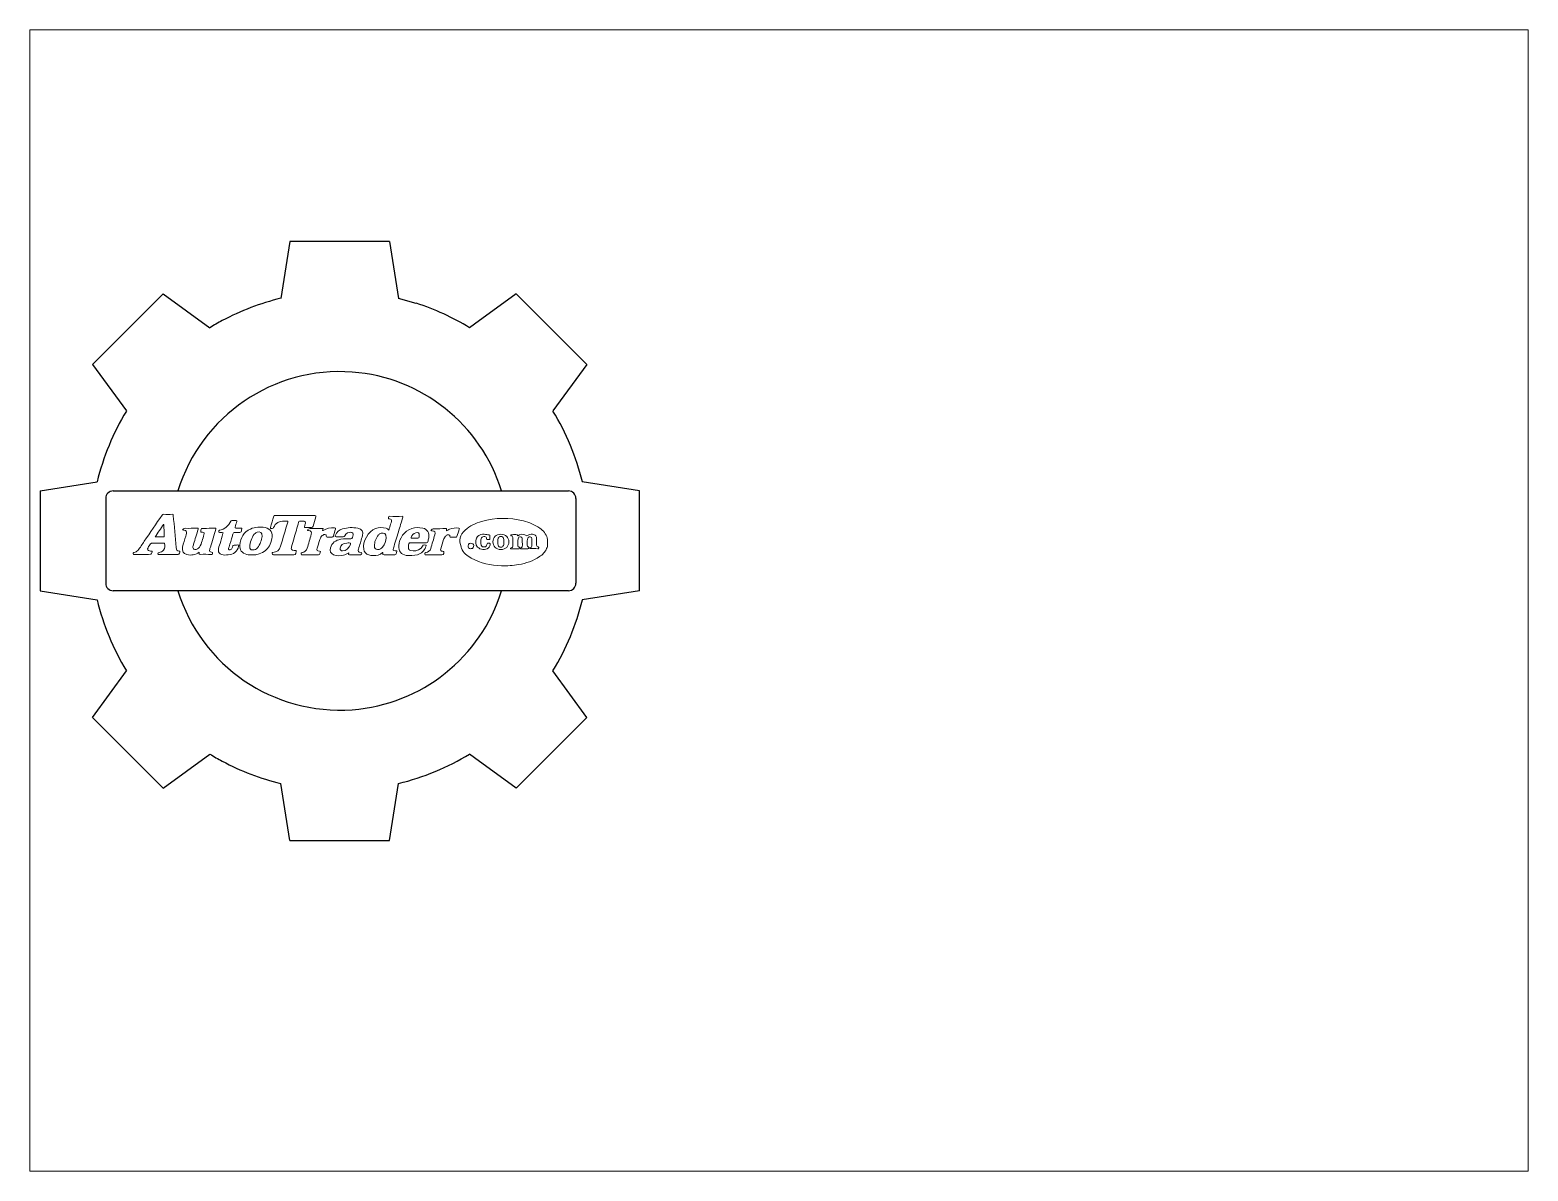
# Paper-space layout 'Layout1' of a CAD drawing. Header units: inches. Extents: x 1.05 to 9.45, y 0.8 to 7.2.
# The model-space entities are those that its viewports show. They can reach past a viewport. Long polylines and large blocks are cut down to what shows.
import ezdxf

# ---------------------------------------------------------------- set-up
doc = ezdxf.new("R2010")
doc.units = ezdxf.units.IN
doc.header["$MEASUREMENT"] = 0
for name, color, linetype in [('Etching', 4, 'Continuous'), ('Layer 1', 7, 'Continuous'), ('Metal Shape', 5, 'Continuous'), ('Reference Lines', 7, 'Continuous')]:
    doc.layers.add(name, color=color, linetype=linetype)

msp = doc.modelspace()

# ---------------------------------------------------------------- linework, layer by layer
at = {"layer": 'Etching'}
for p, q in [((0.732, 6), (1.38, 6)), ((4.62, 6), (5.29, 6)), ((0.657, 5.925), (0.657, 5.075)), ((5.365, 5.925), (5.365, 5.075)), ((1.38, 5), (0.732, 5)), ((5.29, 5), (4.62, 5))]:
    msp.add_line(p, q, dxfattribs=at)
for centre, start, end in [((0.732, 5.925), 90, 180), ((5.29, 5.925), 0, 90), ((0.732, 5.075), 180, 270), ((5.29, 5.075), 270, 0)]:
    msp.add_arc(centre, 0.075, start, end, dxfattribs=at)
at = {"layer": 'Layer 1', "lineweight": 0}
for points, knots in [([(1.285, 5.365), (1.318, 5.365), (1.351, 5.365), (1.384, 5.365), (1.391, 5.365), (1.404, 5.387), (1.4, 5.393), (1.399, 5.395), (1.398, 5.395), (1.396, 5.396), (1.37, 5.403), (1.365, 5.408), (1.363, 5.434), (1.353, 5.541), (1.343, 5.648), (1.334, 5.755), (1.333, 5.764), (1.331, 5.766), (1.323, 5.766), (1.294, 5.765), (1.265, 5.765), (1.236, 5.766), (1.229, 5.766), (1.225, 5.763), (1.222, 5.758), (1.162, 5.671), (1.103, 5.584), (1.043, 5.497), (1.022, 5.466), (1.003, 5.433), (0.978, 5.405), (0.968, 5.394), (0.956, 5.385), (0.94, 5.384), (0.93, 5.383), (0.931, 5.374), (0.931, 5.369), (0.931, 5.362), (0.938, 5.365), (0.942, 5.365), (0.99, 5.365), (1.039, 5.365), (1.087, 5.365), (1.113, 5.365), (1.113, 5.365), (1.123, 5.389), (1.125, 5.395), (1.124, 5.397), (1.118, 5.396), (1.111, 5.396), (1.103, 5.397), (1.096, 5.399), (1.077, 5.404), (1.072, 5.416), (1.081, 5.432), (1.089, 5.446), (1.098, 5.458), (1.106, 5.471), (1.109, 5.475), (1.112, 5.476), (1.117, 5.476), (1.157, 5.476), (1.198, 5.476), (1.239, 5.476), (1.242, 5.476), (1.246, 5.477), (1.246, 5.473), (1.248, 5.451), (1.254, 5.428), (1.236, 5.408), (1.224, 5.394), (1.209, 5.386), (1.191, 5.385), (1.181, 5.384), (1.18, 5.375), (1.18, 5.369), (1.18, 5.361), (1.188, 5.365), (1.192, 5.365), (1.223, 5.365), (1.254, 5.365), (1.285, 5.365), (1.285, 5.365), (1.285, 5.365), (1.285, 5.365)], [0, 0, 0, 0, 1, 1, 1, 2, 2, 2, 3, 3, 3, 4, 4, 4, 5, 5, 5, 6, 6, 6, 7, 7, 7, 8, 8, 8, 9, 9, 9, 10, 10, 10, 11, 11, 11, 12, 12, 12, 13, 13, 13, 14, 14, 14, 15, 15, 15, 16, 16, 16, 17, 17, 17, 18, 18, 18, 19, 19, 19, 20, 20, 20, 21, 21, 21, 22, 22, 22, 23, 23, 23, 24, 24, 24, 25, 25, 25, 26, 26, 26, 27, 27, 27, 28, 28, 28, 28]), ([(1.285, 5.365), (1.254, 5.365), (1.223, 5.365), (1.192, 5.365), (1.188, 5.365), (1.18, 5.361), (1.18, 5.369), (1.18, 5.375), (1.181, 5.384), (1.191, 5.385), (1.209, 5.386), (1.224, 5.394), (1.236, 5.408), (1.254, 5.428), (1.248, 5.451), (1.246, 5.473), (1.246, 5.477), (1.242, 5.476), (1.239, 5.476), (1.198, 5.476), (1.157, 5.476), (1.117, 5.476), (1.112, 5.476), (1.109, 5.475), (1.106, 5.471), (1.098, 5.458), (1.089, 5.446), (1.081, 5.432), (1.072, 5.416), (1.077, 5.404), (1.096, 5.399), (1.103, 5.397), (1.111, 5.396), (1.118, 5.396), (1.124, 5.397), (1.125, 5.395), (1.123, 5.389), (1.113, 5.365), (1.113, 5.365), (1.087, 5.365), (1.039, 5.365), (0.99, 5.365), (0.942, 5.365), (0.938, 5.365), (0.931, 5.362), (0.931, 5.369), (0.931, 5.374), (0.93, 5.383), (0.94, 5.384), (0.956, 5.385), (0.968, 5.394), (0.978, 5.405), (1.003, 5.433), (1.022, 5.466), (1.043, 5.497), (1.103, 5.584), (1.162, 5.671), (1.222, 5.758), (1.225, 5.763), (1.229, 5.766), (1.236, 5.766), (1.265, 5.765), (1.294, 5.765), (1.323, 5.766), (1.331, 5.766), (1.333, 5.764), (1.334, 5.755), (1.343, 5.648), (1.353, 5.541), (1.363, 5.434), (1.365, 5.408), (1.37, 5.403), (1.396, 5.396), (1.398, 5.395), (1.399, 5.395), (1.4, 5.393), (1.404, 5.387), (1.391, 5.365), (1.384, 5.365), (1.351, 5.365), (1.318, 5.365), (1.285, 5.365), (1.285, 5.365), (1.285, 5.365), (1.285, 5.365)], [0, 0, 0, 0, 1, 1, 1, 2, 2, 2, 3, 3, 3, 4, 4, 4, 5, 5, 5, 6, 6, 6, 7, 7, 7, 8, 8, 8, 9, 9, 9, 10, 10, 10, 11, 11, 11, 12, 12, 12, 13, 13, 13, 14, 14, 14, 15, 15, 15, 16, 16, 16, 17, 17, 17, 18, 18, 18, 19, 19, 19, 20, 20, 20, 21, 21, 21, 22, 22, 22, 23, 23, 23, 24, 24, 24, 25, 25, 25, 26, 26, 26, 27, 27, 27, 28, 28, 28, 28]), ([(1.975, 5.584), (1.984, 5.584), (1.999, 5.58), (2.008, 5.586), (2.017, 5.591), (2.016, 5.608), (2.02, 5.62), (2.02, 5.62), (2.02, 5.621), (2.02, 5.621), (2.023, 5.627), (2.02, 5.629), (2.014, 5.629), (1.996, 5.628), (1.979, 5.629), (1.961, 5.628), (1.952, 5.628), (1.951, 5.63), (1.953, 5.638), (1.959, 5.657), (1.964, 5.676), (1.97, 5.695), (1.973, 5.703), (1.97, 5.704), (1.964, 5.704), (1.949, 5.704), (1.934, 5.704), (1.919, 5.704), (1.914, 5.704), (1.911, 5.702), (1.909, 5.697), (1.884, 5.65), (1.85, 5.615), (1.795, 5.606), (1.785, 5.604), (1.789, 5.597), (1.789, 5.592), (1.788, 5.587), (1.79, 5.583), (1.796, 5.584), (1.805, 5.584), (1.815, 5.583), (1.824, 5.584), (1.833, 5.585), (1.834, 5.581), (1.831, 5.573), (1.821, 5.54), (1.811, 5.507), (1.802, 5.474), (1.795, 5.452), (1.786, 5.43), (1.786, 5.405), (1.786, 5.383), (1.796, 5.371), (1.817, 5.364), (1.838, 5.357), (1.861, 5.358), (1.882, 5.36), (1.939, 5.364), (1.974, 5.393), (1.988, 5.447), (1.991, 5.456), (1.989, 5.459), (1.98, 5.459), (1.972, 5.458), (1.964, 5.458), (1.956, 5.458), (1.933, 5.458), (1.933, 5.458), (1.925, 5.437), (1.921, 5.428), (1.918, 5.419), (1.91, 5.413), (1.905, 5.409), (1.899, 5.407), (1.892, 5.411), (1.887, 5.414), (1.887, 5.42), (1.888, 5.425), (1.889, 5.431), (1.89, 5.436), (1.892, 5.441), (1.903, 5.477), (1.914, 5.513), (1.925, 5.549), (1.929, 5.56), (1.93, 5.574), (1.937, 5.581), (1.945, 5.589), (1.96, 5.583), (1.975, 5.584), (1.975, 5.584), (1.975, 5.584), (1.975, 5.584)], [0, 0, 0, 0, 1, 1, 1, 2, 2, 2, 3, 3, 3, 4, 4, 4, 5, 5, 5, 6, 6, 6, 7, 7, 7, 8, 8, 8, 9, 9, 9, 10, 10, 10, 11, 11, 11, 12, 12, 12, 13, 13, 13, 14, 14, 14, 15, 15, 15, 16, 16, 16, 17, 17, 17, 18, 18, 18, 19, 19, 19, 20, 20, 20, 21, 21, 21, 22, 22, 22, 23, 23, 23, 24, 24, 24, 25, 25, 25, 26, 26, 26, 27, 27, 27, 28, 28, 28, 29, 29, 29, 30, 30, 30, 31, 31, 31, 31]), ([(1.975, 5.584), (1.96, 5.583), (1.945, 5.589), (1.937, 5.581), (1.93, 5.574), (1.929, 5.56), (1.925, 5.549), (1.914, 5.513), (1.903, 5.477), (1.892, 5.441), (1.89, 5.436), (1.889, 5.431), (1.888, 5.425), (1.887, 5.42), (1.887, 5.414), (1.892, 5.411), (1.899, 5.407), (1.905, 5.409), (1.91, 5.413), (1.918, 5.419), (1.921, 5.428), (1.925, 5.437), (1.933, 5.458), (1.933, 5.458), (1.956, 5.458), (1.964, 5.458), (1.972, 5.458), (1.98, 5.459), (1.989, 5.459), (1.991, 5.456), (1.988, 5.447), (1.974, 5.393), (1.939, 5.364), (1.882, 5.36), (1.861, 5.358), (1.838, 5.357), (1.817, 5.364), (1.796, 5.371), (1.786, 5.383), (1.786, 5.405), (1.786, 5.43), (1.795, 5.452), (1.802, 5.474), (1.811, 5.507), (1.821, 5.54), (1.831, 5.573), (1.834, 5.581), (1.833, 5.585), (1.824, 5.584), (1.815, 5.583), (1.805, 5.584), (1.796, 5.584), (1.79, 5.583), (1.788, 5.587), (1.789, 5.592), (1.789, 5.597), (1.785, 5.604), (1.795, 5.606), (1.85, 5.615), (1.884, 5.65), (1.909, 5.697), (1.911, 5.702), (1.914, 5.704), (1.919, 5.704), (1.934, 5.704), (1.949, 5.704), (1.964, 5.704), (1.97, 5.704), (1.973, 5.703), (1.97, 5.695), (1.964, 5.676), (1.959, 5.657), (1.953, 5.638), (1.951, 5.63), (1.952, 5.628), (1.961, 5.628), (1.979, 5.629), (1.996, 5.628), (2.014, 5.629), (2.02, 5.629), (2.023, 5.627), (2.02, 5.621), (2.02, 5.621), (2.02, 5.62), (2.02, 5.62), (2.016, 5.608), (2.017, 5.591), (2.008, 5.586), (1.999, 5.58), (1.984, 5.584), (1.975, 5.584), (1.975, 5.584), (1.975, 5.584), (1.975, 5.584)], [0, 0, 0, 0, 1, 1, 1, 2, 2, 2, 3, 3, 3, 4, 4, 4, 5, 5, 5, 6, 6, 6, 7, 7, 7, 8, 8, 8, 9, 9, 9, 10, 10, 10, 11, 11, 11, 12, 12, 12, 13, 13, 13, 14, 14, 14, 15, 15, 15, 16, 16, 16, 17, 17, 17, 18, 18, 18, 19, 19, 19, 20, 20, 20, 21, 21, 21, 22, 22, 22, 23, 23, 23, 24, 24, 24, 25, 25, 25, 26, 26, 26, 27, 27, 27, 28, 28, 28, 29, 29, 29, 30, 30, 30, 31, 31, 31, 31]), ([(2.441, 5.361), (2.468, 5.361), (2.494, 5.361), (2.521, 5.361), (2.556, 5.361), (2.556, 5.361), (2.565, 5.395), (2.567, 5.404), (2.564, 5.405), (2.557, 5.405), (2.548, 5.405), (2.54, 5.405), (2.532, 5.406), (2.521, 5.408), (2.514, 5.414), (2.515, 5.425), (2.516, 5.43), (2.516, 5.435), (2.517, 5.44), (2.526, 5.47), (2.534, 5.499), (2.543, 5.529), (2.558, 5.582), (2.574, 5.635), (2.589, 5.688), (2.59, 5.692), (2.591, 5.698), (2.598, 5.698), (2.613, 5.697), (2.628, 5.699), (2.643, 5.696), (2.654, 5.694), (2.659, 5.688), (2.656, 5.677), (2.654, 5.665), (2.651, 5.654), (2.647, 5.643), (2.644, 5.635), (2.646, 5.633), (2.655, 5.633), (2.675, 5.634), (2.695, 5.634), (2.716, 5.633), (2.727, 5.633), (2.732, 5.636), (2.735, 5.647), (2.743, 5.679), (2.752, 5.71), (2.761, 5.741), (2.764, 5.75), (2.763, 5.753), (2.752, 5.753), (2.676, 5.753), (2.6, 5.753), (2.524, 5.753), (2.467, 5.753), (2.409, 5.753), (2.352, 5.753), (2.347, 5.753), (2.341, 5.756), (2.339, 5.748), (2.328, 5.709), (2.317, 5.671), (2.307, 5.633), (2.306, 5.63), (2.304, 5.627), (2.308, 5.625), (2.316, 5.621), (2.334, 5.626), (2.338, 5.634), (2.348, 5.655), (2.36, 5.673), (2.381, 5.684), (2.411, 5.7), (2.444, 5.698), (2.476, 5.698), (2.484, 5.698), (2.481, 5.692), (2.48, 5.688), (2.456, 5.608), (2.432, 5.527), (2.408, 5.447), (2.397, 5.408), (2.372, 5.385), (2.33, 5.384), (2.328, 5.383), (2.325, 5.384), (2.323, 5.38), (2.321, 5.371), (2.328, 5.361), (2.338, 5.361), (2.372, 5.361), (2.407, 5.361), (2.441, 5.361), (2.441, 5.361), (2.441, 5.361), (2.441, 5.361)], [0, 0, 0, 0, 1, 1, 1, 2, 2, 2, 3, 3, 3, 4, 4, 4, 5, 5, 5, 6, 6, 6, 7, 7, 7, 8, 8, 8, 9, 9, 9, 10, 10, 10, 11, 11, 11, 12, 12, 12, 13, 13, 13, 14, 14, 14, 15, 15, 15, 16, 16, 16, 17, 17, 17, 18, 18, 18, 19, 19, 19, 20, 20, 20, 21, 21, 21, 22, 22, 22, 23, 23, 23, 24, 24, 24, 25, 25, 25, 26, 26, 26, 27, 27, 27, 28, 28, 28, 29, 29, 29, 30, 30, 30, 31, 31, 31, 32, 32, 32, 32]), ([(2.441, 5.361), (2.407, 5.361), (2.372, 5.361), (2.338, 5.361), (2.328, 5.361), (2.321, 5.371), (2.323, 5.38), (2.325, 5.384), (2.328, 5.383), (2.33, 5.384), (2.372, 5.385), (2.397, 5.408), (2.408, 5.447), (2.432, 5.527), (2.456, 5.608), (2.48, 5.688), (2.481, 5.692), (2.484, 5.698), (2.476, 5.698), (2.444, 5.698), (2.411, 5.7), (2.381, 5.684), (2.36, 5.673), (2.348, 5.655), (2.338, 5.634), (2.334, 5.626), (2.316, 5.621), (2.308, 5.625), (2.304, 5.627), (2.306, 5.63), (2.307, 5.633), (2.317, 5.671), (2.328, 5.709), (2.339, 5.748), (2.341, 5.756), (2.347, 5.753), (2.352, 5.753), (2.409, 5.753), (2.467, 5.753), (2.524, 5.753), (2.6, 5.753), (2.676, 5.753), (2.752, 5.753), (2.763, 5.753), (2.764, 5.75), (2.761, 5.741), (2.752, 5.71), (2.743, 5.679), (2.735, 5.647), (2.732, 5.636), (2.727, 5.633), (2.716, 5.633), (2.695, 5.634), (2.675, 5.634), (2.655, 5.633), (2.646, 5.633), (2.644, 5.635), (2.647, 5.643), (2.651, 5.654), (2.654, 5.665), (2.656, 5.677), (2.659, 5.688), (2.654, 5.694), (2.643, 5.696), (2.628, 5.699), (2.613, 5.697), (2.598, 5.698), (2.591, 5.698), (2.59, 5.692), (2.589, 5.688), (2.574, 5.635), (2.558, 5.582), (2.543, 5.529), (2.534, 5.499), (2.526, 5.47), (2.517, 5.44), (2.516, 5.435), (2.516, 5.43), (2.515, 5.425), (2.514, 5.414), (2.521, 5.408), (2.532, 5.406), (2.54, 5.405), (2.548, 5.405), (2.557, 5.405), (2.564, 5.405), (2.567, 5.404), (2.565, 5.395), (2.556, 5.361), (2.556, 5.361), (2.521, 5.361), (2.494, 5.361), (2.468, 5.361), (2.441, 5.361), (2.441, 5.361), (2.441, 5.361), (2.441, 5.361)], [0, 0, 0, 0, 1, 1, 1, 2, 2, 2, 3, 3, 3, 4, 4, 4, 5, 5, 5, 6, 6, 6, 7, 7, 7, 8, 8, 8, 9, 9, 9, 10, 10, 10, 11, 11, 11, 12, 12, 12, 13, 13, 13, 14, 14, 14, 15, 15, 15, 16, 16, 16, 17, 17, 17, 18, 18, 18, 19, 19, 19, 20, 20, 20, 21, 21, 21, 22, 22, 22, 23, 23, 23, 24, 24, 24, 25, 25, 25, 26, 26, 26, 27, 27, 27, 28, 28, 28, 29, 29, 29, 30, 30, 30, 31, 31, 31, 32, 32, 32, 32]), ([(3.43, 5.383), (3.431, 5.382), (3.431, 5.381), (3.432, 5.381), (3.432, 5.379), (3.432, 5.377), (3.432, 5.376), (3.43, 5.361), (3.43, 5.361), (3.445, 5.361), (3.477, 5.361), (3.508, 5.361), (3.54, 5.361), (3.563, 5.361), (3.563, 5.361), (3.569, 5.383), (3.575, 5.401), (3.575, 5.401), (3.555, 5.402), (3.535, 5.403), (3.532, 5.407), (3.538, 5.426), (3.554, 5.481), (3.571, 5.535), (3.588, 5.59), (3.602, 5.639), (3.617, 5.688), (3.632, 5.737), (3.633, 5.742), (3.637, 5.748), (3.626, 5.747), (3.585, 5.744), (3.543, 5.745), (3.501, 5.746), (3.486, 5.746), (3.488, 5.736), (3.487, 5.729), (3.484, 5.718), (3.494, 5.722), (3.498, 5.721), (3.517, 5.719), (3.522, 5.713), (3.518, 5.695), (3.513, 5.676), (3.507, 5.657), (3.501, 5.639), (3.498, 5.628), (3.495, 5.619), (3.491, 5.607), (3.484, 5.617), (3.476, 5.623), (3.466, 5.626), (3.43, 5.635), (3.393, 5.636), (3.358, 5.623), (3.287, 5.597), (3.227, 5.493), (3.24, 5.417), (3.245, 5.387), (3.263, 5.368), (3.292, 5.359), (3.306, 5.355), (3.32, 5.354), (3.334, 5.354), (3.369, 5.353), (3.404, 5.355), (3.43, 5.383), (3.43, 5.383), (3.43, 5.383), (3.43, 5.383)], [0, 0, 0, 0, 1, 1, 1, 2, 2, 2, 3, 3, 3, 4, 4, 4, 5, 5, 5, 6, 6, 6, 7, 7, 7, 8, 8, 8, 9, 9, 9, 10, 10, 10, 11, 11, 11, 12, 12, 12, 13, 13, 13, 14, 14, 14, 15, 15, 15, 16, 16, 16, 17, 17, 17, 18, 18, 18, 19, 19, 19, 20, 20, 20, 21, 21, 21, 22, 22, 22, 23, 23, 23, 23]), ([(3.43, 5.383), (3.404, 5.355), (3.369, 5.353), (3.334, 5.354), (3.32, 5.354), (3.306, 5.355), (3.292, 5.359), (3.263, 5.368), (3.245, 5.387), (3.24, 5.417), (3.227, 5.493), (3.287, 5.597), (3.358, 5.623), (3.393, 5.636), (3.43, 5.635), (3.466, 5.626), (3.476, 5.623), (3.484, 5.617), (3.491, 5.607), (3.495, 5.619), (3.498, 5.628), (3.501, 5.639), (3.507, 5.657), (3.513, 5.676), (3.518, 5.695), (3.522, 5.713), (3.517, 5.719), (3.498, 5.721), (3.494, 5.722), (3.484, 5.718), (3.487, 5.729), (3.488, 5.736), (3.486, 5.746), (3.501, 5.746), (3.543, 5.745), (3.585, 5.744), (3.626, 5.747), (3.637, 5.748), (3.633, 5.742), (3.632, 5.737), (3.617, 5.688), (3.602, 5.639), (3.588, 5.59), (3.571, 5.535), (3.554, 5.481), (3.538, 5.426), (3.532, 5.407), (3.535, 5.403), (3.555, 5.402), (3.575, 5.401), (3.575, 5.401), (3.569, 5.383), (3.563, 5.361), (3.563, 5.361), (3.54, 5.361), (3.508, 5.361), (3.477, 5.361), (3.445, 5.361), (3.43, 5.361), (3.43, 5.361), (3.432, 5.376), (3.432, 5.377), (3.432, 5.379), (3.432, 5.381), (3.433, 5.382), (3.434, 5.384), (3.433, 5.385), (3.431, 5.386), (3.431, 5.384), (3.43, 5.383), (3.43, 5.383), (3.43, 5.383), (3.43, 5.383)], [0, 0, 0, 0, 1, 1, 1, 2, 2, 2, 3, 3, 3, 4, 4, 4, 5, 5, 5, 6, 6, 6, 7, 7, 7, 8, 8, 8, 9, 9, 9, 10, 10, 10, 11, 11, 11, 12, 12, 12, 13, 13, 13, 14, 14, 14, 15, 15, 15, 16, 16, 16, 17, 17, 17, 18, 18, 18, 19, 19, 19, 20, 20, 20, 21, 21, 21, 22, 22, 22, 23, 23, 23, 24, 24, 24, 24]), ([(5.08, 5.468), (5.083, 5.488), (5.083, 5.509), (5.078, 5.529), (5.066, 5.571), (5.038, 5.602), (5.003, 5.627), (4.954, 5.663), (4.898, 5.686), (4.84, 5.7), (4.7, 5.735), (4.56, 5.734), (4.421, 5.695), (4.361, 5.678), (4.304, 5.652), (4.257, 5.609), (4.203, 5.56), (4.189, 5.503), (4.216, 5.441), (4.215, 5.435), (4.217, 5.431), (4.219, 5.426), (4.239, 5.381), (4.275, 5.351), (4.317, 5.327), (4.41, 5.274), (4.513, 5.256), (4.619, 5.251), (4.677, 5.248), (4.736, 5.253), (4.793, 5.263), (4.867, 5.276), (4.938, 5.299), (5, 5.342), (5.031, 5.363), (5.057, 5.388), (5.072, 5.423), (5.078, 5.437), (5.085, 5.452), (5.08, 5.468), (5.08, 5.468), (5.08, 5.468), (5.08, 5.468)], [0, 0, 0, 0, 1, 1, 1, 2, 2, 2, 3, 3, 3, 4, 4, 4, 5, 5, 5, 6, 6, 6, 7, 7, 7, 8, 8, 8, 9, 9, 9, 10, 10, 10, 11, 11, 11, 12, 12, 12, 13, 13, 13, 14, 14, 14, 14]), ([(1.238, 5.664), (1.237, 5.664), (1.236, 5.665), (1.235, 5.665), (1.208, 5.623), (1.18, 5.582), (1.151, 5.539), (1.182, 5.539), (1.209, 5.539), (1.236, 5.539), (1.242, 5.539), (1.245, 5.54), (1.244, 5.546), (1.242, 5.585), (1.24, 5.625), (1.238, 5.664), (1.238, 5.664), (1.238, 5.664), (1.238, 5.664)], [0, 0, 0, 0, 1, 1, 1, 2, 2, 2, 3, 3, 3, 4, 4, 4, 5, 5, 5, 6, 6, 6, 6]), ([(1.238, 5.664), (1.24, 5.625), (1.242, 5.585), (1.244, 5.546), (1.245, 5.54), (1.242, 5.539), (1.236, 5.539), (1.209, 5.539), (1.182, 5.539), (1.151, 5.539), (1.18, 5.582), (1.208, 5.623), (1.235, 5.665), (1.236, 5.665), (1.237, 5.664), (1.238, 5.664), (1.238, 5.664), (1.238, 5.664), (1.238, 5.664)], [0, 0, 0, 0, 1, 1, 1, 2, 2, 2, 3, 3, 3, 4, 4, 4, 5, 5, 5, 6, 6, 6, 6]), ([(1.593, 5.387), (1.593, 5.383), (1.593, 5.381), (1.593, 5.38), (1.588, 5.367), (1.592, 5.365), (1.605, 5.365), (1.641, 5.366), (1.678, 5.365), (1.714, 5.365), (1.72, 5.365), (1.727, 5.363), (1.727, 5.373), (1.727, 5.381), (1.726, 5.386), (1.716, 5.387), (1.7, 5.388), (1.695, 5.397), (1.698, 5.413), (1.7, 5.421), (1.702, 5.429), (1.705, 5.437), (1.723, 5.497), (1.741, 5.557), (1.76, 5.618), (1.763, 5.628), (1.761, 5.63), (1.75, 5.629), (1.712, 5.627), (1.675, 5.625), (1.637, 5.625), (1.611, 5.626), (1.618, 5.627), (1.611, 5.606), (1.605, 5.588), (1.606, 5.587), (1.625, 5.586), (1.642, 5.584), (1.646, 5.579), (1.641, 5.562), (1.635, 5.541), (1.629, 5.52), (1.623, 5.499), (1.616, 5.477), (1.609, 5.456), (1.595, 5.438), (1.584, 5.423), (1.569, 5.412), (1.549, 5.414), (1.536, 5.415), (1.53, 5.421), (1.53, 5.434), (1.53, 5.446), (1.534, 5.456), (1.537, 5.467), (1.552, 5.517), (1.567, 5.567), (1.583, 5.617), (1.587, 5.628), (1.583, 5.629), (1.573, 5.629), (1.533, 5.627), (1.493, 5.624), (1.453, 5.626), (1.439, 5.626), (1.433, 5.62), (1.426, 5.61), (1.433, 5.609), (1.438, 5.608), (1.443, 5.607), (1.462, 5.603), (1.468, 5.596), (1.466, 5.577), (1.465, 5.567), (1.462, 5.557), (1.459, 5.547), (1.449, 5.511), (1.435, 5.475), (1.427, 5.438), (1.419, 5.398), (1.435, 5.371), (1.47, 5.363), (1.491, 5.357), (1.513, 5.358), (1.534, 5.36), (1.556, 5.363), (1.575, 5.372), (1.593, 5.387), (1.593, 5.387), (1.593, 5.387), (1.593, 5.387)], [0, 0, 0, 0, 1, 1, 1, 2, 2, 2, 3, 3, 3, 4, 4, 4, 5, 5, 5, 6, 6, 6, 7, 7, 7, 8, 8, 8, 9, 9, 9, 10, 10, 10, 11, 11, 11, 12, 12, 12, 13, 13, 13, 14, 14, 14, 15, 15, 15, 16, 16, 16, 17, 17, 17, 18, 18, 18, 19, 19, 19, 20, 20, 20, 21, 21, 21, 22, 22, 22, 23, 23, 23, 24, 24, 24, 25, 25, 25, 26, 26, 26, 27, 27, 27, 28, 28, 28, 29, 29, 29, 30, 30, 30, 30]), ([(1.593, 5.387), (1.575, 5.372), (1.556, 5.363), (1.534, 5.36), (1.513, 5.358), (1.491, 5.357), (1.47, 5.363), (1.435, 5.371), (1.419, 5.398), (1.427, 5.438), (1.435, 5.475), (1.449, 5.511), (1.459, 5.547), (1.462, 5.557), (1.465, 5.567), (1.466, 5.577), (1.468, 5.596), (1.462, 5.603), (1.443, 5.607), (1.438, 5.608), (1.433, 5.609), (1.426, 5.61), (1.433, 5.62), (1.439, 5.626), (1.453, 5.626), (1.493, 5.624), (1.533, 5.627), (1.573, 5.629), (1.583, 5.629), (1.587, 5.628), (1.583, 5.617), (1.567, 5.567), (1.552, 5.517), (1.537, 5.467), (1.534, 5.456), (1.53, 5.446), (1.53, 5.434), (1.53, 5.421), (1.536, 5.415), (1.549, 5.414), (1.569, 5.412), (1.584, 5.423), (1.595, 5.438), (1.609, 5.456), (1.616, 5.477), (1.623, 5.499), (1.629, 5.52), (1.635, 5.541), (1.641, 5.562), (1.646, 5.579), (1.642, 5.584), (1.625, 5.586), (1.606, 5.587), (1.605, 5.588), (1.611, 5.606), (1.618, 5.627), (1.611, 5.626), (1.637, 5.625), (1.675, 5.625), (1.712, 5.627), (1.75, 5.629), (1.761, 5.63), (1.763, 5.628), (1.76, 5.618), (1.741, 5.557), (1.723, 5.497), (1.705, 5.437), (1.702, 5.429), (1.7, 5.421), (1.698, 5.413), (1.695, 5.397), (1.7, 5.388), (1.716, 5.387), (1.726, 5.386), (1.727, 5.381), (1.727, 5.373), (1.727, 5.363), (1.72, 5.365), (1.714, 5.365), (1.678, 5.365), (1.641, 5.366), (1.605, 5.365), (1.592, 5.365), (1.588, 5.367), (1.593, 5.38), (1.593, 5.381), (1.593, 5.383), (1.593, 5.387), (1.593, 5.387), (1.593, 5.387), (1.593, 5.387)], [0, 0, 0, 0, 1, 1, 1, 2, 2, 2, 3, 3, 3, 4, 4, 4, 5, 5, 5, 6, 6, 6, 7, 7, 7, 8, 8, 8, 9, 9, 9, 10, 10, 10, 11, 11, 11, 12, 12, 12, 13, 13, 13, 14, 14, 14, 15, 15, 15, 16, 16, 16, 17, 17, 17, 18, 18, 18, 19, 19, 19, 20, 20, 20, 21, 21, 21, 22, 22, 22, 23, 23, 23, 24, 24, 24, 25, 25, 25, 26, 26, 26, 27, 27, 27, 28, 28, 28, 29, 29, 29, 30, 30, 30, 30]), ([(2.12, 5.359), (2.229, 5.358), (2.302, 5.418), (2.322, 5.521), (2.334, 5.578), (2.309, 5.62), (2.254, 5.633), (2.204, 5.644), (2.153, 5.64), (2.106, 5.619), (2.037, 5.588), (2.007, 5.53), (2, 5.459), (1.995, 5.409), (2.021, 5.376), (2.071, 5.364), (2.088, 5.36), (2.106, 5.358), (2.12, 5.359), (2.12, 5.359), (2.12, 5.359), (2.12, 5.359)], [0, 0, 0, 0, 1, 1, 1, 2, 2, 2, 3, 3, 3, 4, 4, 4, 5, 5, 5, 6, 6, 6, 7, 7, 7, 7]), ([(2.12, 5.359), (2.106, 5.358), (2.088, 5.36), (2.071, 5.364), (2.021, 5.376), (1.995, 5.409), (2, 5.459), (2.007, 5.53), (2.037, 5.588), (2.106, 5.619), (2.153, 5.64), (2.204, 5.644), (2.254, 5.633), (2.309, 5.62), (2.334, 5.578), (2.322, 5.521), (2.302, 5.418), (2.229, 5.358), (2.12, 5.359), (2.12, 5.359), (2.12, 5.359), (2.12, 5.359)], [0, 0, 0, 0, 1, 1, 1, 2, 2, 2, 3, 3, 3, 4, 4, 4, 5, 5, 5, 6, 6, 6, 7, 7, 7, 7]), ([(2.222, 5.545), (2.223, 5.585), (2.204, 5.598), (2.174, 5.588), (2.169, 5.586), (2.164, 5.584), (2.16, 5.581), (2.155, 5.577), (2.149, 5.573), (2.145, 5.568), (2.116, 5.53), (2.102, 5.486), (2.1, 5.439), (2.099, 5.42), (2.109, 5.411), (2.127, 5.409), (2.148, 5.406), (2.165, 5.414), (2.177, 5.43), (2.204, 5.466), (2.218, 5.508), (2.222, 5.545), (2.222, 5.545), (2.222, 5.545), (2.222, 5.545)], [0, 0, 0, 0, 1, 1, 1, 2, 2, 2, 3, 3, 3, 4, 4, 4, 5, 5, 5, 6, 6, 6, 7, 7, 7, 8, 8, 8, 8]), ([(2.222, 5.545), (2.218, 5.508), (2.204, 5.466), (2.177, 5.43), (2.165, 5.414), (2.148, 5.406), (2.127, 5.409), (2.109, 5.411), (2.099, 5.42), (2.1, 5.439), (2.102, 5.486), (2.116, 5.53), (2.145, 5.568), (2.149, 5.573), (2.155, 5.577), (2.16, 5.581), (2.164, 5.584), (2.169, 5.586), (2.174, 5.588), (2.204, 5.598), (2.223, 5.585), (2.222, 5.545), (2.222, 5.545), (2.222, 5.545), (2.222, 5.545)], [0, 0, 0, 0, 1, 1, 1, 2, 2, 2, 3, 3, 3, 4, 4, 4, 5, 5, 5, 6, 6, 6, 7, 7, 7, 8, 8, 8, 8]), ([(2.676, 5.607), (2.68, 5.603), (2.684, 5.604), (2.688, 5.604), (2.712, 5.6), (2.721, 5.589), (2.715, 5.566), (2.702, 5.519), (2.688, 5.472), (2.674, 5.426), (2.666, 5.401), (2.649, 5.387), (2.623, 5.384), (2.61, 5.383), (2.614, 5.374), (2.613, 5.367), (2.612, 5.357), (2.621, 5.361), (2.625, 5.361), (2.675, 5.361), (2.725, 5.361), (2.776, 5.361), (2.799, 5.361), (2.798, 5.361), (2.806, 5.383), (2.809, 5.394), (2.807, 5.396), (2.796, 5.397), (2.773, 5.398), (2.768, 5.405), (2.774, 5.427), (2.782, 5.453), (2.79, 5.479), (2.798, 5.505), (2.803, 5.519), (2.809, 5.533), (2.819, 5.546), (2.827, 5.556), (2.837, 5.564), (2.851, 5.564), (2.862, 5.564), (2.868, 5.558), (2.866, 5.547), (2.865, 5.54), (2.867, 5.538), (2.874, 5.538), (2.891, 5.538), (2.907, 5.538), (2.924, 5.538), (2.932, 5.538), (2.935, 5.54), (2.937, 5.548), (2.944, 5.571), (2.95, 5.595), (2.958, 5.618), (2.962, 5.628), (2.958, 5.63), (2.949, 5.631), (2.907, 5.633), (2.868, 5.629), (2.833, 5.604), (2.832, 5.603), (2.83, 5.603), (2.828, 5.603), (2.831, 5.611), (2.833, 5.618), (2.834, 5.624), (2.812, 5.624), (2.791, 5.624), (2.769, 5.624), (2.748, 5.624), (2.726, 5.622), (2.704, 5.623), (2.69, 5.624), (2.683, 5.616), (2.676, 5.607), (2.676, 5.607), (2.676, 5.607), (2.676, 5.607)], [0, 0, 0, 0, 1, 1, 1, 2, 2, 2, 3, 3, 3, 4, 4, 4, 5, 5, 5, 6, 6, 6, 7, 7, 7, 8, 8, 8, 9, 9, 9, 10, 10, 10, 11, 11, 11, 12, 12, 12, 13, 13, 13, 14, 14, 14, 15, 15, 15, 16, 16, 16, 17, 17, 17, 18, 18, 18, 19, 19, 19, 20, 20, 20, 21, 21, 21, 22, 22, 22, 23, 23, 23, 24, 24, 24, 25, 25, 25, 26, 26, 26, 26]), ([(2.676, 5.607), (2.683, 5.616), (2.69, 5.624), (2.704, 5.623), (2.726, 5.622), (2.748, 5.624), (2.769, 5.624), (2.791, 5.624), (2.812, 5.624), (2.834, 5.624), (2.833, 5.618), (2.831, 5.611), (2.828, 5.603), (2.83, 5.603), (2.832, 5.603), (2.833, 5.604), (2.868, 5.629), (2.907, 5.633), (2.949, 5.631), (2.958, 5.63), (2.962, 5.628), (2.958, 5.618), (2.95, 5.595), (2.944, 5.571), (2.937, 5.548), (2.935, 5.54), (2.932, 5.538), (2.924, 5.538), (2.907, 5.538), (2.891, 5.538), (2.874, 5.538), (2.867, 5.538), (2.865, 5.54), (2.866, 5.547), (2.868, 5.558), (2.862, 5.564), (2.851, 5.564), (2.837, 5.564), (2.827, 5.556), (2.819, 5.546), (2.809, 5.533), (2.803, 5.519), (2.798, 5.505), (2.79, 5.479), (2.782, 5.453), (2.774, 5.427), (2.768, 5.405), (2.773, 5.398), (2.796, 5.397), (2.807, 5.396), (2.809, 5.394), (2.806, 5.383), (2.798, 5.361), (2.799, 5.361), (2.776, 5.361), (2.725, 5.361), (2.675, 5.361), (2.625, 5.361), (2.621, 5.361), (2.612, 5.357), (2.613, 5.367), (2.614, 5.374), (2.61, 5.383), (2.623, 5.384), (2.649, 5.387), (2.666, 5.401), (2.674, 5.426), (2.688, 5.472), (2.702, 5.519), (2.715, 5.566), (2.721, 5.589), (2.712, 5.6), (2.688, 5.604), (2.684, 5.604), (2.68, 5.603), (2.676, 5.607), (2.676, 5.607), (2.676, 5.607), (2.676, 5.607)], [0, 0, 0, 0, 1, 1, 1, 2, 2, 2, 3, 3, 3, 4, 4, 4, 5, 5, 5, 6, 6, 6, 7, 7, 7, 8, 8, 8, 9, 9, 9, 10, 10, 10, 11, 11, 11, 12, 12, 12, 13, 13, 13, 14, 14, 14, 15, 15, 15, 16, 16, 16, 17, 17, 17, 18, 18, 18, 19, 19, 19, 20, 20, 20, 21, 21, 21, 22, 22, 22, 23, 23, 23, 24, 24, 24, 25, 25, 25, 26, 26, 26, 26]), ([(3.09, 5.382), (3.09, 5.379), (3.09, 5.376), (3.089, 5.374), (3.084, 5.363), (3.089, 5.36), (3.099, 5.361), (3.119, 5.361), (3.139, 5.361), (3.159, 5.361), (3.175, 5.361), (3.191, 5.361), (3.208, 5.361), (3.219, 5.361), (3.219, 5.371), (3.221, 5.377), (3.223, 5.385), (3.214, 5.382), (3.211, 5.382), (3.187, 5.387), (3.182, 5.396), (3.188, 5.419), (3.19, 5.425), (3.191, 5.43), (3.193, 5.435), (3.205, 5.474), (3.218, 5.513), (3.227, 5.553), (3.238, 5.594), (3.222, 5.617), (3.181, 5.626), (3.13, 5.636), (3.079, 5.635), (3.029, 5.621), (2.994, 5.611), (2.969, 5.587), (2.956, 5.552), (2.953, 5.542), (2.955, 5.541), (2.964, 5.541), (2.988, 5.541), (3.012, 5.541), (3.036, 5.541), (3.045, 5.541), (3.049, 5.543), (3.052, 5.551), (3.064, 5.577), (3.086, 5.589), (3.113, 5.586), (3.128, 5.584), (3.136, 5.575), (3.134, 5.56), (3.132, 5.551), (3.129, 5.542), (3.127, 5.533), (3.126, 5.524), (3.121, 5.521), (3.113, 5.522), (3.079, 5.522), (3.045, 5.523), (3.011, 5.516), (2.961, 5.506), (2.922, 5.483), (2.907, 5.43), (2.898, 5.398), (2.909, 5.374), (2.939, 5.361), (2.972, 5.348), (3.005, 5.351), (3.039, 5.357), (3.058, 5.361), (3.074, 5.372), (3.09, 5.382), (3.09, 5.382), (3.09, 5.382), (3.09, 5.382)], [0, 0, 0, 0, 1, 1, 1, 2, 2, 2, 3, 3, 3, 4, 4, 4, 5, 5, 5, 6, 6, 6, 7, 7, 7, 8, 8, 8, 9, 9, 9, 10, 10, 10, 11, 11, 11, 12, 12, 12, 13, 13, 13, 14, 14, 14, 15, 15, 15, 16, 16, 16, 17, 17, 17, 18, 18, 18, 19, 19, 19, 20, 20, 20, 21, 21, 21, 22, 22, 22, 23, 23, 23, 24, 24, 24, 25, 25, 25, 25]), ([(3.09, 5.382), (3.074, 5.372), (3.058, 5.361), (3.039, 5.357), (3.005, 5.351), (2.972, 5.348), (2.939, 5.361), (2.909, 5.374), (2.898, 5.398), (2.907, 5.43), (2.922, 5.483), (2.961, 5.506), (3.011, 5.516), (3.045, 5.523), (3.079, 5.522), (3.113, 5.522), (3.121, 5.521), (3.126, 5.524), (3.127, 5.533), (3.129, 5.542), (3.132, 5.551), (3.134, 5.56), (3.136, 5.575), (3.128, 5.584), (3.113, 5.586), (3.086, 5.589), (3.064, 5.577), (3.052, 5.551), (3.049, 5.543), (3.045, 5.541), (3.036, 5.541), (3.012, 5.541), (2.988, 5.541), (2.964, 5.541), (2.955, 5.541), (2.953, 5.542), (2.956, 5.552), (2.969, 5.587), (2.994, 5.611), (3.029, 5.621), (3.079, 5.635), (3.13, 5.636), (3.181, 5.626), (3.222, 5.617), (3.238, 5.594), (3.227, 5.553), (3.218, 5.513), (3.205, 5.474), (3.193, 5.435), (3.191, 5.43), (3.19, 5.425), (3.188, 5.419), (3.182, 5.396), (3.187, 5.387), (3.211, 5.382), (3.214, 5.382), (3.223, 5.385), (3.221, 5.377), (3.219, 5.371), (3.219, 5.361), (3.208, 5.361), (3.191, 5.361), (3.175, 5.361), (3.159, 5.361), (3.139, 5.361), (3.119, 5.361), (3.099, 5.361), (3.089, 5.36), (3.084, 5.363), (3.089, 5.374), (3.09, 5.376), (3.09, 5.379), (3.09, 5.382), (3.09, 5.382), (3.09, 5.382), (3.09, 5.382)], [0, 0, 0, 0, 1, 1, 1, 2, 2, 2, 3, 3, 3, 4, 4, 4, 5, 5, 5, 6, 6, 6, 7, 7, 7, 8, 8, 8, 9, 9, 9, 10, 10, 10, 11, 11, 11, 12, 12, 12, 13, 13, 13, 14, 14, 14, 15, 15, 15, 16, 16, 16, 17, 17, 17, 18, 18, 18, 19, 19, 19, 20, 20, 20, 21, 21, 21, 22, 22, 22, 23, 23, 23, 24, 24, 24, 25, 25, 25, 25]), ([(3.466, 5.532), (3.466, 5.572), (3.447, 5.586), (3.414, 5.576), (3.404, 5.573), (3.395, 5.568), (3.388, 5.56), (3.361, 5.528), (3.348, 5.49), (3.347, 5.448), (3.346, 5.427), (3.359, 5.415), (3.38, 5.414), (3.401, 5.413), (3.417, 5.422), (3.429, 5.437), (3.453, 5.466), (3.462, 5.501), (3.466, 5.532), (3.466, 5.532), (3.466, 5.532), (3.466, 5.532)], [0, 0, 0, 0, 1, 1, 1, 2, 2, 2, 3, 3, 3, 4, 4, 4, 5, 5, 5, 6, 6, 6, 7, 7, 7, 7]), ([(3.466, 5.532), (3.462, 5.501), (3.453, 5.466), (3.429, 5.437), (3.417, 5.422), (3.401, 5.413), (3.38, 5.414), (3.359, 5.415), (3.346, 5.427), (3.347, 5.448), (3.348, 5.49), (3.361, 5.528), (3.388, 5.56), (3.395, 5.568), (3.404, 5.573), (3.414, 5.576), (3.447, 5.586), (3.466, 5.572), (3.466, 5.532), (3.466, 5.532), (3.466, 5.532), (3.466, 5.532)], [0, 0, 0, 0, 1, 1, 1, 2, 2, 2, 3, 3, 3, 4, 4, 4, 5, 5, 5, 6, 6, 6, 7, 7, 7, 7]), ([(3.788, 5.481), (3.815, 5.481), (3.842, 5.481), (3.87, 5.481), (3.877, 5.481), (3.881, 5.483), (3.882, 5.49), (3.885, 5.503), (3.889, 5.517), (3.891, 5.53), (3.901, 5.581), (3.879, 5.617), (3.831, 5.628), (3.794, 5.636), (3.758, 5.634), (3.722, 5.623), (3.642, 5.597), (3.598, 5.527), (3.591, 5.452), (3.587, 5.397), (3.615, 5.362), (3.667, 5.355), (3.705, 5.349), (3.743, 5.352), (3.779, 5.362), (3.819, 5.373), (3.846, 5.398), (3.86, 5.437), (3.869, 5.459), (3.869, 5.458), (3.846, 5.459), (3.836, 5.459), (3.831, 5.456), (3.828, 5.447), (3.826, 5.439), (3.82, 5.432), (3.814, 5.427), (3.783, 5.397), (3.746, 5.398), (3.708, 5.404), (3.696, 5.406), (3.689, 5.417), (3.688, 5.429), (3.686, 5.444), (3.689, 5.458), (3.693, 5.472), (3.695, 5.48), (3.699, 5.481), (3.707, 5.481), (3.734, 5.481), (3.761, 5.481), (3.788, 5.481), (3.788, 5.481), (3.788, 5.481), (3.788, 5.481)], [0, 0, 0, 0, 1, 1, 1, 2, 2, 2, 3, 3, 3, 4, 4, 4, 5, 5, 5, 6, 6, 6, 7, 7, 7, 8, 8, 8, 9, 9, 9, 10, 10, 10, 11, 11, 11, 12, 12, 12, 13, 13, 13, 14, 14, 14, 15, 15, 15, 16, 16, 16, 17, 17, 17, 18, 18, 18, 18]), ([(3.788, 5.481), (3.761, 5.481), (3.734, 5.481), (3.707, 5.481), (3.699, 5.481), (3.695, 5.48), (3.693, 5.472), (3.689, 5.458), (3.686, 5.444), (3.688, 5.429), (3.689, 5.417), (3.696, 5.406), (3.708, 5.404), (3.746, 5.398), (3.783, 5.397), (3.814, 5.427), (3.82, 5.432), (3.826, 5.439), (3.828, 5.447), (3.831, 5.456), (3.836, 5.459), (3.846, 5.459), (3.869, 5.458), (3.869, 5.459), (3.86, 5.437), (3.846, 5.398), (3.819, 5.373), (3.779, 5.362), (3.743, 5.352), (3.705, 5.349), (3.667, 5.355), (3.615, 5.362), (3.587, 5.397), (3.591, 5.452), (3.598, 5.527), (3.642, 5.597), (3.722, 5.623), (3.758, 5.634), (3.794, 5.636), (3.831, 5.628), (3.879, 5.617), (3.901, 5.581), (3.891, 5.53), (3.889, 5.517), (3.885, 5.503), (3.882, 5.49), (3.881, 5.483), (3.877, 5.481), (3.87, 5.481), (3.842, 5.481), (3.815, 5.481), (3.788, 5.481), (3.788, 5.481), (3.788, 5.481), (3.788, 5.481)], [0, 0, 0, 0, 1, 1, 1, 2, 2, 2, 3, 3, 3, 4, 4, 4, 5, 5, 5, 6, 6, 6, 7, 7, 7, 8, 8, 8, 9, 9, 9, 10, 10, 10, 11, 11, 11, 12, 12, 12, 13, 13, 13, 14, 14, 14, 15, 15, 15, 16, 16, 16, 17, 17, 17, 18, 18, 18, 18]), ([(3.752, 5.528), (3.757, 5.528), (3.763, 5.528), (3.768, 5.528), (3.795, 5.528), (3.795, 5.528), (3.797, 5.554), (3.799, 5.578), (3.784, 5.59), (3.761, 5.582), (3.737, 5.574), (3.724, 5.556), (3.714, 5.534), (3.712, 5.528), (3.716, 5.528), (3.72, 5.528), (3.73, 5.528), (3.741, 5.528), (3.752, 5.528), (3.752, 5.528), (3.752, 5.528), (3.752, 5.528)], [0, 0, 0, 0, 1, 1, 1, 2, 2, 2, 3, 3, 3, 4, 4, 4, 5, 5, 5, 6, 6, 6, 7, 7, 7, 7]), ([(3.752, 5.528), (3.741, 5.528), (3.73, 5.528), (3.72, 5.528), (3.716, 5.528), (3.712, 5.528), (3.714, 5.534), (3.724, 5.556), (3.737, 5.574), (3.761, 5.582), (3.784, 5.59), (3.799, 5.578), (3.797, 5.554), (3.795, 5.528), (3.795, 5.528), (3.768, 5.528), (3.763, 5.528), (3.757, 5.528), (3.752, 5.528), (3.752, 5.528), (3.752, 5.528), (3.752, 5.528)], [0, 0, 0, 0, 1, 1, 1, 2, 2, 2, 3, 3, 3, 4, 4, 4, 5, 5, 5, 6, 6, 6, 7, 7, 7, 7]), ([(3.914, 5.604), (3.917, 5.602), (3.921, 5.602), (3.925, 5.602), (3.951, 5.598), (3.96, 5.587), (3.952, 5.561), (3.94, 5.515), (3.925, 5.47), (3.911, 5.425), (3.904, 5.401), (3.888, 5.385), (3.862, 5.383), (3.85, 5.382), (3.853, 5.373), (3.852, 5.366), (3.85, 5.358), (3.858, 5.361), (3.862, 5.361), (3.916, 5.361), (3.97, 5.361), (4.023, 5.361), (4.034, 5.361), (4.038, 5.364), (4.041, 5.374), (4.047, 5.393), (4.047, 5.393), (4.028, 5.396), (4.012, 5.398), (4.007, 5.404), (4.012, 5.42), (4.021, 5.451), (4.03, 5.482), (4.04, 5.513), (4.044, 5.525), (4.051, 5.536), (4.059, 5.546), (4.066, 5.554), (4.074, 5.56), (4.085, 5.562), (4.099, 5.563), (4.105, 5.558), (4.104, 5.544), (4.104, 5.538), (4.105, 5.536), (4.111, 5.536), (4.129, 5.537), (4.147, 5.537), (4.165, 5.536), (4.17, 5.536), (4.172, 5.538), (4.174, 5.543), (4.182, 5.569), (4.189, 5.594), (4.197, 5.62), (4.198, 5.624), (4.2, 5.628), (4.193, 5.628), (4.161, 5.63), (4.129, 5.632), (4.099, 5.617), (4.089, 5.612), (4.079, 5.606), (4.069, 5.601), (4.067, 5.606), (4.069, 5.609), (4.07, 5.612), (4.074, 5.623), (4.071, 5.625), (4.06, 5.624), (4.022, 5.622), (3.984, 5.62), (3.946, 5.621), (3.931, 5.622), (3.921, 5.617), (3.914, 5.604), (3.914, 5.604), (3.914, 5.604), (3.914, 5.604)], [0, 0, 0, 0, 1, 1, 1, 2, 2, 2, 3, 3, 3, 4, 4, 4, 5, 5, 5, 6, 6, 6, 7, 7, 7, 8, 8, 8, 9, 9, 9, 10, 10, 10, 11, 11, 11, 12, 12, 12, 13, 13, 13, 14, 14, 14, 15, 15, 15, 16, 16, 16, 17, 17, 17, 18, 18, 18, 19, 19, 19, 20, 20, 20, 21, 21, 21, 22, 22, 22, 23, 23, 23, 24, 24, 24, 25, 25, 25, 26, 26, 26, 26]), ([(3.914, 5.604), (3.921, 5.617), (3.931, 5.622), (3.946, 5.621), (3.984, 5.62), (4.022, 5.622), (4.06, 5.624), (4.071, 5.625), (4.074, 5.623), (4.07, 5.612), (4.069, 5.609), (4.067, 5.606), (4.069, 5.601), (4.079, 5.606), (4.089, 5.612), (4.099, 5.617), (4.129, 5.632), (4.161, 5.63), (4.193, 5.628), (4.2, 5.628), (4.198, 5.624), (4.197, 5.62), (4.189, 5.594), (4.182, 5.569), (4.174, 5.543), (4.172, 5.538), (4.17, 5.536), (4.165, 5.536), (4.147, 5.537), (4.129, 5.537), (4.111, 5.536), (4.105, 5.536), (4.104, 5.538), (4.104, 5.544), (4.105, 5.558), (4.099, 5.563), (4.085, 5.562), (4.074, 5.56), (4.066, 5.554), (4.059, 5.546), (4.051, 5.536), (4.044, 5.525), (4.04, 5.513), (4.03, 5.482), (4.021, 5.451), (4.012, 5.42), (4.007, 5.404), (4.012, 5.398), (4.028, 5.396), (4.047, 5.393), (4.047, 5.393), (4.041, 5.374), (4.038, 5.364), (4.034, 5.361), (4.023, 5.361), (3.97, 5.361), (3.916, 5.361), (3.862, 5.361), (3.858, 5.361), (3.85, 5.358), (3.852, 5.366), (3.853, 5.373), (3.85, 5.382), (3.862, 5.383), (3.888, 5.385), (3.904, 5.401), (3.911, 5.425), (3.925, 5.47), (3.94, 5.515), (3.952, 5.561), (3.96, 5.587), (3.951, 5.598), (3.925, 5.602), (3.921, 5.602), (3.917, 5.602), (3.914, 5.604), (3.914, 5.604), (3.914, 5.604), (3.914, 5.604)], [0, 0, 0, 0, 1, 1, 1, 2, 2, 2, 3, 3, 3, 4, 4, 4, 5, 5, 5, 6, 6, 6, 7, 7, 7, 8, 8, 8, 9, 9, 9, 10, 10, 10, 11, 11, 11, 12, 12, 12, 13, 13, 13, 14, 14, 14, 15, 15, 15, 16, 16, 16, 17, 17, 17, 18, 18, 18, 19, 19, 19, 20, 20, 20, 21, 21, 21, 22, 22, 22, 23, 23, 23, 24, 24, 24, 25, 25, 25, 26, 26, 26, 26]), ([(4.446, 5.566), (4.441, 5.566), (4.436, 5.566), (4.431, 5.566), (4.404, 5.563), (4.38, 5.554), (4.369, 5.526), (4.358, 5.495), (4.357, 5.464), (4.381, 5.438), (4.405, 5.411), (4.46, 5.406), (4.489, 5.429), (4.499, 5.437), (4.506, 5.448), (4.506, 5.462), (4.506, 5.467), (4.511, 5.476), (4.499, 5.476), (4.478, 5.478), (4.475, 5.477), (4.473, 5.465), (4.47, 5.449), (4.464, 5.441), (4.452, 5.439), (4.437, 5.437), (4.423, 5.443), (4.418, 5.457), (4.408, 5.481), (4.41, 5.506), (4.42, 5.529), (4.425, 5.541), (4.438, 5.546), (4.452, 5.544), (4.464, 5.542), (4.469, 5.534), (4.47, 5.522), (4.47, 5.519), (4.47, 5.514), (4.475, 5.514), (4.483, 5.514), (4.491, 5.514), (4.499, 5.514), (4.503, 5.514), (4.504, 5.517), (4.504, 5.52), (4.504, 5.531), (4.504, 5.542), (4.504, 5.553), (4.504, 5.558), (4.5, 5.558), (4.497, 5.559), (4.48, 5.564), (4.463, 5.566), (4.446, 5.566), (4.446, 5.566), (4.446, 5.566), (4.446, 5.566)], [0, 0, 0, 0, 1, 1, 1, 2, 2, 2, 3, 3, 3, 4, 4, 4, 5, 5, 5, 6, 6, 6, 7, 7, 7, 8, 8, 8, 9, 9, 9, 10, 10, 10, 11, 11, 11, 12, 12, 12, 13, 13, 13, 14, 14, 14, 15, 15, 15, 16, 16, 16, 17, 17, 17, 18, 18, 18, 19, 19, 19, 19]), ([(4.446, 5.566), (4.463, 5.566), (4.48, 5.564), (4.497, 5.559), (4.5, 5.558), (4.504, 5.558), (4.504, 5.553), (4.504, 5.542), (4.504, 5.531), (4.504, 5.52), (4.504, 5.517), (4.503, 5.514), (4.499, 5.514), (4.491, 5.514), (4.483, 5.514), (4.475, 5.514), (4.47, 5.514), (4.47, 5.519), (4.47, 5.522), (4.469, 5.534), (4.464, 5.542), (4.452, 5.544), (4.438, 5.546), (4.425, 5.541), (4.42, 5.529), (4.41, 5.506), (4.408, 5.481), (4.418, 5.457), (4.423, 5.443), (4.437, 5.437), (4.452, 5.439), (4.464, 5.441), (4.47, 5.449), (4.473, 5.465), (4.475, 5.477), (4.478, 5.478), (4.499, 5.476), (4.511, 5.476), (4.506, 5.467), (4.506, 5.462), (4.506, 5.448), (4.499, 5.437), (4.489, 5.429), (4.46, 5.406), (4.405, 5.411), (4.381, 5.438), (4.357, 5.464), (4.358, 5.495), (4.369, 5.526), (4.38, 5.554), (4.404, 5.563), (4.431, 5.566), (4.436, 5.566), (4.441, 5.566), (4.446, 5.566), (4.446, 5.566), (4.446, 5.566), (4.446, 5.566)], [0, 0, 0, 0, 1, 1, 1, 2, 2, 2, 3, 3, 3, 4, 4, 4, 5, 5, 5, 6, 6, 6, 7, 7, 7, 8, 8, 8, 9, 9, 9, 10, 10, 10, 11, 11, 11, 12, 12, 12, 13, 13, 13, 14, 14, 14, 15, 15, 15, 16, 16, 16, 17, 17, 17, 18, 18, 18, 19, 19, 19, 19]), ([(4.614, 5.566), (4.566, 5.567), (4.534, 5.536), (4.534, 5.491), (4.533, 5.445), (4.565, 5.414), (4.614, 5.414), (4.662, 5.414), (4.694, 5.445), (4.694, 5.49), (4.694, 5.536), (4.662, 5.566), (4.614, 5.566), (4.614, 5.566), (4.614, 5.566), (4.614, 5.566)], [0, 0, 0, 0, 1, 1, 1, 2, 2, 2, 3, 3, 3, 4, 4, 4, 5, 5, 5, 5]), ([(4.614, 5.566), (4.662, 5.566), (4.694, 5.536), (4.694, 5.49), (4.694, 5.445), (4.662, 5.414), (4.614, 5.414), (4.565, 5.414), (4.533, 5.445), (4.534, 5.491), (4.534, 5.536), (4.566, 5.567), (4.614, 5.566), (4.614, 5.566), (4.614, 5.566), (4.614, 5.566)], [0, 0, 0, 0, 1, 1, 1, 2, 2, 2, 3, 3, 3, 4, 4, 4, 5, 5, 5, 5]), ([(4.908, 5.429), (4.919, 5.432), (4.923, 5.44), (4.923, 5.45), (4.923, 5.474), (4.923, 5.497), (4.923, 5.52), (4.922, 5.531), (4.919, 5.539), (4.907, 5.54), (4.895, 5.542), (4.886, 5.537), (4.882, 5.526), (4.879, 5.518), (4.878, 5.51), (4.878, 5.502), (4.878, 5.488), (4.878, 5.473), (4.878, 5.458), (4.878, 5.449), (4.879, 5.441), (4.889, 5.438), (4.895, 5.437), (4.893, 5.432), (4.893, 5.428), (4.893, 5.423), (4.89, 5.422), (4.885, 5.422), (4.862, 5.422), (4.839, 5.421), (4.816, 5.421), (4.813, 5.421), (4.81, 5.421), (4.81, 5.424), (4.81, 5.427), (4.811, 5.428), (4.814, 5.429), (4.826, 5.434), (4.829, 5.444), (4.829, 5.455), (4.828, 5.476), (4.829, 5.496), (4.828, 5.516), (4.828, 5.532), (4.823, 5.539), (4.811, 5.541), (4.799, 5.542), (4.789, 5.535), (4.786, 5.521), (4.78, 5.497), (4.784, 5.472), (4.784, 5.448), (4.784, 5.443), (4.788, 5.44), (4.793, 5.439), (4.801, 5.438), (4.8, 5.433), (4.8, 5.427), (4.8, 5.42), (4.795, 5.421), (4.79, 5.421), (4.766, 5.421), (4.741, 5.421), (4.717, 5.421), (4.714, 5.422), (4.71, 5.42), (4.71, 5.424), (4.709, 5.428), (4.713, 5.428), (4.716, 5.429), (4.733, 5.435), (4.734, 5.438), (4.735, 5.457), (4.735, 5.479), (4.735, 5.502), (4.735, 5.525), (4.735, 5.538), (4.732, 5.549), (4.717, 5.552), (4.714, 5.552), (4.711, 5.554), (4.712, 5.558), (4.712, 5.562), (4.716, 5.561), (4.719, 5.561), (4.734, 5.562), (4.749, 5.563), (4.764, 5.563), (4.778, 5.564), (4.778, 5.564), (4.782, 5.55), (4.804, 5.571), (4.829, 5.571), (4.855, 5.559), (4.874, 5.55), (4.874, 5.549), (4.892, 5.559), (4.909, 5.568), (4.927, 5.568), (4.944, 5.563), (4.962, 5.558), (4.971, 5.544), (4.971, 5.524), (4.972, 5.502), (4.972, 5.479), (4.972, 5.457), (4.972, 5.446), (4.976, 5.439), (4.988, 5.439), (4.989, 5.438), (4.991, 5.437), (4.993, 5.437), (4.993, 5.434), (4.993, 5.432), (4.994, 5.43), (4.993, 5.427), (4.991, 5.425), (4.99, 5.422), (4.988, 5.422), (4.985, 5.422), (4.983, 5.422), (4.958, 5.422), (4.933, 5.423), (4.907, 5.423), (4.908, 5.425), (4.908, 5.427), (4.908, 5.429), (4.908, 5.429), (4.908, 5.429), (4.908, 5.429)], [0, 0, 0, 0, 1, 1, 1, 2, 2, 2, 3, 3, 3, 4, 4, 4, 5, 5, 5, 6, 6, 6, 7, 7, 7, 8, 8, 8, 9, 9, 9, 10, 10, 10, 11, 11, 11, 12, 12, 12, 13, 13, 13, 14, 14, 14, 15, 15, 15, 16, 16, 16, 17, 17, 17, 18, 18, 18, 19, 19, 19, 20, 20, 20, 21, 21, 21, 22, 22, 22, 23, 23, 23, 24, 24, 24, 25, 25, 25, 26, 26, 26, 27, 27, 27, 28, 28, 28, 29, 29, 29, 30, 30, 30, 31, 31, 31, 32, 32, 32, 33, 33, 33, 34, 34, 34, 35, 35, 35, 36, 36, 36, 37, 37, 37, 38, 38, 38, 39, 39, 39, 40, 40, 40, 41, 41, 41, 42, 42, 42, 43, 43, 43, 43]), ([(3.029, 5.399), (3.061, 5.399), (3.096, 5.429), (3.107, 5.465), (3.11, 5.479), (3.11, 5.479), (3.096, 5.479), (3.087, 5.479), (3.079, 5.479), (3.071, 5.478), (3.033, 5.476), (3.011, 5.458), (3.006, 5.427), (3.003, 5.409), (3.011, 5.4), (3.029, 5.399), (3.029, 5.399), (3.029, 5.399), (3.029, 5.399)], [0, 0, 0, 0, 1, 1, 1, 2, 2, 2, 3, 3, 3, 4, 4, 4, 5, 5, 5, 6, 6, 6, 6]), ([(3.029, 5.399), (3.011, 5.4), (3.003, 5.409), (3.006, 5.427), (3.011, 5.458), (3.033, 5.476), (3.071, 5.478), (3.079, 5.479), (3.087, 5.479), (3.096, 5.479), (3.11, 5.479), (3.11, 5.479), (3.107, 5.465), (3.096, 5.429), (3.061, 5.399), (3.029, 5.399), (3.029, 5.399), (3.029, 5.399), (3.029, 5.399)], [0, 0, 0, 0, 1, 1, 1, 2, 2, 2, 3, 3, 3, 4, 4, 4, 5, 5, 5, 6, 6, 6, 6]), ([(4.329, 5.424), (4.328, 5.424), (4.328, 5.424), (4.327, 5.424), (4.314, 5.422), (4.3, 5.417), (4.291, 5.43), (4.283, 5.44), (4.285, 5.46), (4.295, 5.473), (4.297, 5.474), (4.3, 5.474), (4.303, 5.475), (4.318, 5.479), (4.332, 5.475), (4.338, 5.465), (4.345, 5.451), (4.342, 5.435), (4.329, 5.424), (4.329, 5.424), (4.329, 5.424), (4.329, 5.424)], [0, 0, 0, 0, 1, 1, 1, 2, 2, 2, 3, 3, 3, 4, 4, 4, 5, 5, 5, 6, 6, 6, 7, 7, 7, 7]), ([(4.644, 5.496), (4.644, 5.503), (4.643, 5.515), (4.639, 5.527), (4.635, 5.539), (4.626, 5.546), (4.613, 5.545), (4.6, 5.545), (4.592, 5.539), (4.588, 5.527), (4.581, 5.503), (4.581, 5.479), (4.588, 5.455), (4.591, 5.443), (4.6, 5.436), (4.613, 5.436), (4.626, 5.436), (4.634, 5.442), (4.639, 5.454), (4.644, 5.466), (4.644, 5.479), (4.644, 5.496), (4.644, 5.496), (4.644, 5.496), (4.644, 5.496)], [0, 0, 0, 0, 1, 1, 1, 2, 2, 2, 3, 3, 3, 4, 4, 4, 5, 5, 5, 6, 6, 6, 7, 7, 7, 8, 8, 8, 8]), ([(4.644, 5.496), (4.644, 5.479), (4.644, 5.466), (4.639, 5.454), (4.634, 5.442), (4.626, 5.436), (4.613, 5.436), (4.6, 5.436), (4.591, 5.443), (4.588, 5.455), (4.581, 5.479), (4.581, 5.503), (4.588, 5.527), (4.592, 5.539), (4.6, 5.545), (4.613, 5.545), (4.626, 5.546), (4.635, 5.539), (4.639, 5.527), (4.643, 5.515), (4.644, 5.503), (4.644, 5.496), (4.644, 5.496), (4.644, 5.496), (4.644, 5.496)], [0, 0, 0, 0, 1, 1, 1, 2, 2, 2, 3, 3, 3, 4, 4, 4, 5, 5, 5, 6, 6, 6, 7, 7, 7, 8, 8, 8, 8]), ([(4.908, 5.429), (4.908, 5.427), (4.908, 5.425), (4.907, 5.423), (4.904, 5.426), (4.905, 5.427), (4.908, 5.429), (4.908, 5.429), (4.908, 5.429), (4.908, 5.429)], [0, 0, 0, 0, 1, 1, 1, 2, 2, 2, 3, 3, 3, 3]), ([(4.993, 5.437), (4.991, 5.437), (4.989, 5.438), (4.988, 5.439), (4.99, 5.439), (4.992, 5.439), (4.993, 5.437), (4.993, 5.437), (4.993, 5.437), (4.993, 5.437)], [0, 0, 0, 0, 1, 1, 1, 2, 2, 2, 3, 3, 3, 3]), ([(3.43, 5.383), (3.431, 5.384), (3.431, 5.386), (3.433, 5.385), (3.434, 5.384), (3.433, 5.382), (3.432, 5.381), (3.431, 5.381), (3.431, 5.382), (3.43, 5.383), (3.43, 5.383), (3.43, 5.383), (3.43, 5.383)], [0, 0, 0, 0, 1, 1, 1, 2, 2, 2, 3, 3, 3, 4, 4, 4, 4])]:
    msp.add_open_spline(points, degree=3, knots=knots, dxfattribs=at)
at = {"layer": 'Metal Shape'}
for p, q in [((2.5, 8.5), (2.41, 7.929)), ((3.5, 8.5), (2.5, 8.5)), ((3.5, 8.5), (3.59, 7.929)), ((1.232, 7.975), (0.525, 7.268)), ((1.232, 7.975), (1.699, 7.635)), ((4.768, 7.975), (4.351, 7.672)), ((5.475, 7.268), (4.768, 7.975)), ((3.767, 7.879), (3.59, 7.929)), ((4.351, 7.672), (4.301, 7.635)), ((0.525, 7.268), (0.865, 6.801)), ((5.475, 7.268), (5.135, 6.801)), ((0, 6), (0.571, 6.09)), ((0, 6), (0, 5)), ((1.38, 6), (4.62, 6)), ((6, 6), (5.429, 6.09)), ((6, 5), (6, 6)), ((0, 5), (0.571, 4.91)), ((4.62, 5), (1.38, 5)), ((6, 5), (5.429, 4.91)), ((0.525, 3.732), (0.865, 4.199)), ((5.475, 3.732), (5.135, 4.199)), ((0.525, 3.732), (1.232, 3.025)), ((4.768, 3.025), (5.475, 3.732)), ((1.232, 3.025), (1.699, 3.365)), ((4.351, 3.328), (4.301, 3.365)), ((4.768, 3.025), (4.351, 3.328)), ((2.5, 2.5), (2.41, 3.071)), ((3.5, 2.5), (3.59, 3.071)), ((2.5, 2.5), (3.5, 2.5))]:
    msp.add_line(p, q, dxfattribs=at)
for radius, start, end in [(2.5, 103.6522, 118.07), (2.5, 58.6522, 72.1338), (2.5, 118.07, 121.3478), (1.695, 85.7718, 162.8473), (1.695, 17.1527, 85.7718), (2.5, 148.6522, 166.3478), (2.5, 13.6522, 31.3478), (1.695, 197.1527, 274.2282), (1.695, 274.2282, 342.8473), (2.5, 193.6522, 211.3478), (2.5, 328.6522, 346.3478), (2.5, 238.6522, 241.93), (2.5, 283.6522, 301.3478), (2.5, 241.93, 256.3478)]:
    msp.add_arc((3, 5.5), radius, start, end, dxfattribs=at)

psp = doc.layouts.get("Layout1")

# ---------------------------------------------------------------- viewports
at = {"layer": 'Reference Lines'}
psp.add_viewport(center=(5.25, 4), size=(8.4, 6.4), view_center_point=(7.3984, 4.903), view_height=11.428184, dxfattribs=at)

doc.saveas('drawing.dxf')
